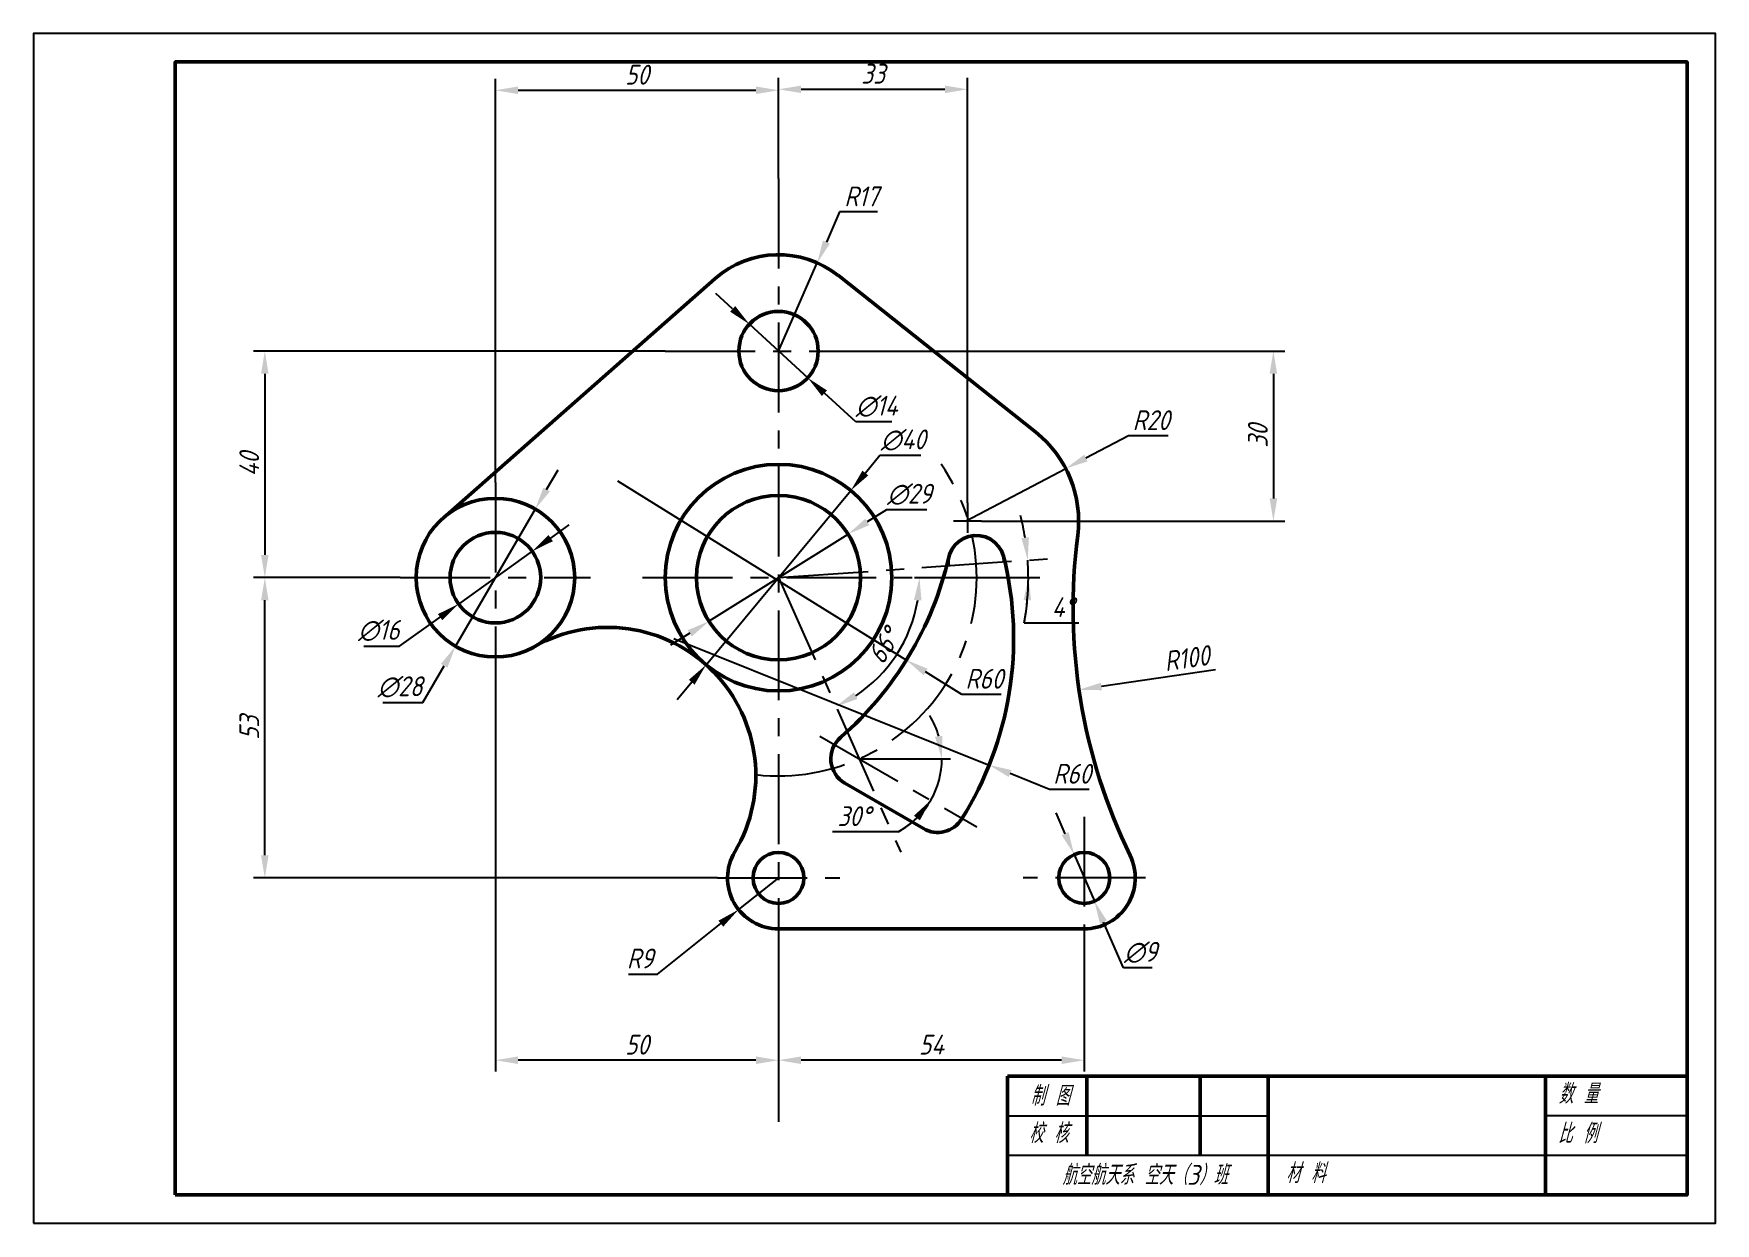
# Model space of a CAD drawing. Header units: millimetres. Extents: x 1 to 2971, y 6 to 1476.
# Drawn here: x 1 to 298, y 320.6 to 530.6 of the extents above; entities that cross this region are included whole.
import ezdxf

# ---------------------------------------------------------------- set-up
doc = ezdxf.new("R2010")
doc.units = ezdxf.units.MM
doc.header["$PDMODE"] = 35
doc.linetypes.add('CENTER', pattern=[50.8, 31.75, -6.35, 6.35, -6.35])
for name, color, linetype, lineweight in [('尺寸标注', 7, 'Continuous', 25), ('文字标注', 7, 'Continuous', 25), ('点画线', 1, 'CENTER', 25), ('粗实线', 7, 'Continuous', 50), ('细实线', 3, 'Continuous', 25)]:
    doc.layers.add(name, color=color, linetype=linetype, lineweight=lineweight)
doc.styles.add('国标汉字', font='gbeitc.shx', dxfattribs={"height": 3.5, "bigfont": 'gbcbig.shx'})
doc.dimstyles.new('国标尺寸', dxfattribs={"dimtxt": 3.5, "dimasz": 4, "dimexe": 2, "dimexo": 0, "dimgap": 1, "dimtad": 1, "dimtoh": 1, "dimdec": 0, "dimdsep": 46, "dimtxsty": '国标汉字', "dimcen": 3.5, "dimclre": 256, "dimaunit": 1, "dimadec": 0, "dimazin": 0, "dimtfac": 1, "dimtdec": 0, "dimtmove": 0, "dimatfit": 3, "dimfxl": 1, "dimarcsym": 0})

msp = doc.modelspace()

# ---------------------------------------------------------------- texts
at = {"layer": '文字标注', "style": '国标汉字'}
for s, p in [('制 图', (177.01, 341.41)), ('数 量', (270.29, 341.76)), ('校 核', (176.74, 334.81)), ('比 例', (270.18, 334.77)), ('航空航天系 空天（3）班', (182.64, 327.45)), ('材 料', (222.12, 327.74))]:
    msp.add_text(s, height=3.5, dxfattribs=at).set_placement(p)

# ---------------------------------------------------------------- blocks, each defined once
blk = doc.blocks.new('*D6')
at = {"layer": 'Defpoints', "color": 0, "transparency": 16777216}
for p in [(108.52, 434.62), (132.52, 434.62), (156.52, 434.62), (150.43, 417.33), (154.1, 386.15)]:
    blk.add_point(p, dxfattribs=at)
at = {"layer": '尺寸标注', "lineweight": -2, "transparency": 16777216}
blk.add_line((156.52, 434.62), (159.42, 434.62), dxfattribs=at)
at = {"layer": '尺寸标注', "color": 0, "lineweight": -2, "transparency": 16777216}
blk.add_arc((132.52, 434.62), 24.9, 303.2137, 350.7863, dxfattribs=at)
at = {"layer": '尺寸标注', "color": 0, "transparency": 16777216}
for points in [[(156.44, 430.69), (157.77, 430.58), (157.42, 434.62)], [(146.48, 413.21), (145.84, 414.38), (142.65, 411.88)]]:
    blk.add_solid(points, dxfattribs=at)
at = {"layer": '尺寸标注', "color": 0, "transparency": 16777216, "insert": (151.1, 422.56), "char_height": 3.5, "attachment_point": 5, "rotation": 57, "style": '国标汉字'}
blk.add_mtext('66°', dxfattribs=at)
blk = doc.blocks.new('*D7')
at = {"layer": 'Defpoints', "color": 0, "transparency": 16777216}
for p in [(176.6, 436.68), (181.88, 438.08), (108.52, 434.62), (132.52, 434.62), (156.52, 434.62)]:
    blk.add_point(p, dxfattribs=at)
at = {"layer": '尺寸标注', "lineweight": -2, "transparency": 16777216}
blk.add_line((156.52, 434.62), (178.65, 434.62), dxfattribs=at)
at = {"layer": '尺寸标注', "color": 0, "lineweight": -2, "transparency": 16777216}
blk.add_line((175.92, 426.66), (185.57, 426.66), dxfattribs=at)
for start, end in [(9.1959, 14.3918), (360, 4), (349.5975, 360), (349.6082, 354.8041)]:
    blk.add_arc((132.52, 434.62), 44.12, start, end, dxfattribs=at)
at = {"layer": '尺寸标注', "color": 0, "transparency": 16777216}
for points in [[(176.74, 441.75), (175.42, 441.6), (176.54, 437.7)], [(175.8, 430.66), (177.13, 430.6), (176.65, 434.62)]]:
    blk.add_solid(points, dxfattribs=at)
at = {"layer": '尺寸标注', "color": 0, "transparency": 16777216, "insert": (182.74, 429.41), "char_height": 3.5, "attachment_point": 5, "style": '国标汉字'}
blk.add_mtext('4°', dxfattribs=at)
blk = doc.blocks.new('*D8')
at = {"layer": 'Defpoints', "color": 0, "transparency": 16777216}
for p in [(139.83, 406.65), (146.76, 402.65), (162.87, 402.65), (161.15, 400.11), (167.54, 390.65)]:
    blk.add_point(p, dxfattribs=at)
at = {"layer": '尺寸标注', "color": 0, "lineweight": -2, "transparency": 16777216}
blk.add_line((153.67, 389.77), (142.06, 389.77), dxfattribs=at)
for start, end in [(15.7318, 31.4636), (330, 360), (298.2297, 330), (298.5364, 314.2682)]:
    blk.add_arc((146.76, 402.65), 14.61, start, end, dxfattribs=at)
at = {"layer": '尺寸标注', "color": 0, "transparency": 16777216}
for points in [[(161.48, 406.7), (160.16, 406.52), (161.37, 402.65)], [(156.43, 392.59), (157.48, 391.78), (159.41, 395.34)]]:
    blk.add_solid(points, dxfattribs=at)
at = {"layer": '尺寸标注', "color": 0, "transparency": 16777216, "insert": (145.86, 392.52), "char_height": 3.5, "attachment_point": 5, "style": '国标汉字'}
blk.add_mtext('30°', dxfattribs=at)
blk = doc.blocks.new('*D9')
at = {"layer": 'Defpoints', "color": 0, "transparency": 16777216}
for p in [(127.37, 479.36), (137.68, 469.89)]:
    blk.add_point(p, dxfattribs=at)
at = {"layer": '尺寸标注', "color": 0, "lineweight": -2, "transparency": 16777216}
for p, q in [((124.42, 482.06), (121.47, 484.77)), ((127.37, 479.36), (137.68, 469.89)), ((146.15, 462.11), (140.62, 467.18)), ((152.54, 462.11), (146.15, 462.11))]:
    blk.add_line(p, q, dxfattribs=at)
at = {"layer": '尺寸标注', "color": 0, "transparency": 16777216}
for points in [[(124.87, 482.56), (123.97, 481.57), (127.37, 479.36)], [(141.07, 467.67), (140.17, 466.69), (137.68, 469.89)]]:
    blk.add_solid(points, dxfattribs=at)
at = {"layer": '尺寸标注', "color": 0, "transparency": 16777216, "insert": (149.85, 464.86), "char_height": 3.5, "attachment_point": 5, "style": '国标汉字'}
blk.add_mtext('∅14', dxfattribs=at)
blk = doc.blocks.new('*D10')
at = {"layer": 'Defpoints', "color": 0, "transparency": 16777216}
for p in [(89.56, 446.73), (75.48, 422.52)]:
    blk.add_point(p, dxfattribs=at)
at = {"layer": '尺寸标注', "color": 0, "lineweight": -2, "transparency": 16777216}
for p, q in [((91.57, 450.18), (93.58, 453.64)), ((89.56, 446.73), (75.48, 422.52)), ((69.7, 412.58), (73.47, 419.06)), ((62.65, 412.58), (69.7, 412.58))]:
    blk.add_line(p, q, dxfattribs=at)
at = {"layer": '尺寸标注', "color": 0, "transparency": 16777216}
for points in [[(90.99, 450.52), (92.15, 449.85), (89.56, 446.73)], [(72.9, 419.4), (74.05, 418.73), (75.48, 422.52)]]:
    blk.add_solid(points, dxfattribs=at)
at = {"layer": '尺寸标注', "color": 0, "transparency": 16777216, "insert": (65.68, 415.33), "char_height": 3.5, "attachment_point": 5, "style": '国标汉字'}
blk.add_mtext('∅28', dxfattribs=at)
blk = doc.blocks.new('*D11')
at = {"layer": 'Defpoints', "color": 0, "transparency": 16777216}
for p in [(89.03, 439.27), (76.01, 429.97)]:
    blk.add_point(p, dxfattribs=at)
at = {"layer": '尺寸标注', "color": 0, "lineweight": -2, "transparency": 16777216}
for p, q in [((92.29, 441.6), (95.54, 443.93)), ((89.03, 439.27), (76.01, 429.97)), ((65.59, 422.53), (72.76, 427.65)), ((59.26, 422.53), (65.59, 422.53))]:
    blk.add_line(p, q, dxfattribs=at)
at = {"layer": '尺寸标注', "color": 0, "transparency": 16777216}
for points in [[(91.9, 442.14), (92.67, 441.06), (89.03, 439.27)], [(72.37, 428.19), (73.15, 427.11), (76.01, 429.97)]]:
    blk.add_solid(points, dxfattribs=at)
at = {"layer": '尺寸标注', "color": 0, "transparency": 16777216, "insert": (61.93, 425.28), "char_height": 3.5, "attachment_point": 5, "style": '国标汉字'}
blk.add_mtext('∅16', dxfattribs=at)
blk = doc.blocks.new('*D12')
at = {"layer": 'Defpoints', "color": 0, "transparency": 16777216}
for p in [(144.81, 442.32), (120.24, 426.92)]:
    blk.add_point(p, dxfattribs=at)
at = {"layer": '尺寸标注', "color": 0, "lineweight": -2, "transparency": 16777216}
for p, q in [((151.59, 446.57), (148.2, 444.45)), ((158.71, 446.57), (151.59, 446.57)), ((120.24, 426.92), (144.81, 442.32)), ((116.85, 424.8), (113.46, 422.68))]:
    blk.add_line(p, q, dxfattribs=at)
at = {"layer": '尺寸标注', "color": 0, "transparency": 16777216}
for points in [[(147.84, 445.01), (148.55, 443.88), (144.81, 442.32)], [(116.49, 425.36), (117.2, 424.23), (120.24, 426.92)]]:
    blk.add_solid(points, dxfattribs=at)
at = {"layer": '尺寸标注', "color": 0, "transparency": 16777216, "insert": (155.65, 449.32), "char_height": 3.5, "attachment_point": 5, "style": '国标汉字'}
blk.add_mtext('∅29', dxfattribs=at)
blk = doc.blocks.new('*D13')
at = {"layer": 'Defpoints', "color": 0, "transparency": 16777216}
for p in [(145.3, 450.01), (119.74, 419.24)]:
    blk.add_point(p, dxfattribs=at)
at = {"layer": '尺寸标注', "color": 0, "lineweight": -2, "transparency": 16777216}
for p, q in [((150.41, 456.16), (147.86, 453.09)), ((157.68, 456.16), (150.41, 456.16)), ((119.74, 419.24), (145.3, 450.01)), ((117.19, 416.16), (114.63, 413.08))]:
    blk.add_line(p, q, dxfattribs=at)
at = {"layer": '尺寸标注', "color": 0, "transparency": 16777216}
for points in [[(147.34, 453.51), (148.37, 452.66), (145.3, 450.01)], [(116.68, 416.59), (117.7, 415.74), (119.74, 419.24)]]:
    blk.add_solid(points, dxfattribs=at)
at = {"layer": '尺寸标注', "color": 0, "transparency": 16777216, "insert": (154.55, 458.91), "char_height": 3.5, "attachment_point": 5, "style": '国标汉字'}
blk.add_mtext('∅40', dxfattribs=at)
blk = doc.blocks.new('*D14')
at = {"layer": 'Defpoints', "color": 0, "transparency": 16777216}
for p in [(184.73, 385.75), (188.31, 377.5)]:
    blk.add_point(p, dxfattribs=at)
at = {"layer": '尺寸标注', "color": 0, "lineweight": -2, "transparency": 16777216}
for p, q in [((183.14, 389.42), (181.55, 393.09)), ((184.73, 385.75), (188.31, 377.5)), ((193.42, 365.72), (189.9, 373.83)), ((198.5, 365.72), (193.42, 365.72))]:
    blk.add_line(p, q, dxfattribs=at)
at = {"layer": '尺寸标注', "color": 0, "transparency": 16777216}
for points in [[(183.75, 389.69), (182.53, 389.16), (184.73, 385.75)], [(190.51, 374.09), (189.29, 373.56), (188.31, 377.5)]]:
    blk.add_solid(points, dxfattribs=at)
at = {"layer": '尺寸标注', "color": 0, "transparency": 16777216, "insert": (196.46, 368.47), "char_height": 3.5, "attachment_point": 5, "style": '国标汉字'}
blk.add_mtext('∅9', dxfattribs=at)
blk = doc.blocks.new('*D15')
at = {"layer": 'Defpoints', "color": 0, "transparency": 16777216}
for p in [(132.52, 381.62), (125.47, 376.03)]:
    blk.add_point(p, dxfattribs=at)
at = {"layer": '尺寸标注', "color": 0, "lineweight": -2, "transparency": 16777216}
for p, q in [((132.52, 381.62), (125.47, 376.03)), ((111.12, 364.65), (122.34, 373.55)), ((106.03, 364.65), (111.12, 364.65))]:
    blk.add_line(p, q, dxfattribs=at)
at = {"layer": '尺寸标注', "color": 0, "transparency": 16777216}
blk.add_solid([(121.92, 374.07), (122.75, 373.02), (125.47, 376.03)], dxfattribs=at)
at = {"layer": '尺寸标注', "color": 0, "transparency": 16777216, "insert": (108.07, 367.4), "char_height": 3.5, "attachment_point": 5, "style": '国标汉字'}
blk.add_mtext('R9', dxfattribs=at)
blk = doc.blocks.new('*D16')
at = {"layer": 'Defpoints', "color": 0, "transparency": 16777216}
for p in [(139.36, 490.19), (132.52, 474.62)]:
    blk.add_point(p, dxfattribs=at)
at = {"layer": '尺寸标注', "color": 0, "lineweight": -2, "transparency": 16777216}
for p, q in [((143.31, 499.17), (140.97, 493.85)), ((150, 499.17), (143.31, 499.17)), ((132.52, 474.62), (139.36, 490.19))]:
    blk.add_line(p, q, dxfattribs=at)
at = {"layer": '尺寸标注', "color": 0, "transparency": 16777216}
blk.add_solid([(140.36, 494.12), (141.59, 493.58), (139.36, 490.19)], dxfattribs=at)
at = {"layer": '尺寸标注', "color": 0, "transparency": 16777216, "insert": (147.16, 501.92), "char_height": 3.5, "attachment_point": 5, "style": '国标汉字'}
blk.add_mtext('R17', dxfattribs=at)
blk = doc.blocks.new('*D17')
at = {"layer": 'Defpoints', "color": 0, "transparency": 16777216}
for p in [(183.25, 453.88), (165.52, 444.62)]:
    blk.add_point(p, dxfattribs=at)
at = {"layer": '尺寸标注', "color": 0, "lineweight": -2, "transparency": 16777216}
for p, q in [((194.34, 459.67), (186.8, 455.73)), ((201.31, 459.67), (194.34, 459.67)), ((165.52, 444.62), (183.25, 453.88))]:
    blk.add_line(p, q, dxfattribs=at)
at = {"layer": '尺寸标注', "color": 0, "transparency": 16777216}
blk.add_solid([(186.49, 456.32), (187.1, 455.14), (183.25, 453.88)], dxfattribs=at)
at = {"layer": '尺寸标注', "color": 0, "transparency": 16777216, "insert": (198.33, 462.42), "char_height": 3.5, "attachment_point": 5, "style": '国标汉字'}
blk.add_mtext('R20', dxfattribs=at)
blk = doc.blocks.new('*D18')
at = {"layer": 'Defpoints', "color": 0, "transparency": 16777216}
for p in [(284.54, 429.3), (185.59, 414.83)]:
    blk.add_point(p, dxfattribs=at)
at = {"layer": '尺寸标注', "color": 0, "lineweight": -2, "transparency": 16777216}
blk.add_line((209.68, 418.35), (189.55, 415.41), dxfattribs=at)
at = {"layer": '尺寸标注', "color": 0, "transparency": 16777216}
blk.add_solid([(189.45, 416.07), (189.65, 414.75), (185.59, 414.83)], dxfattribs=at)
at = {"layer": '尺寸标注', "color": 0, "transparency": 16777216, "insert": (204.61, 420.39), "char_height": 3.5, "attachment_point": 5, "rotation": 8.3214, "style": '国标汉字'}
blk.add_mtext('R100', dxfattribs=at)
blk = doc.blocks.new('*D19')
at = {"layer": 'Defpoints', "color": 0, "transparency": 16777216}
for p in [(114.04, 423.9), (169.71, 401.54)]:
    blk.add_point(p, dxfattribs=at)
at = {"layer": '尺寸标注', "color": 0, "lineweight": -2, "transparency": 16777216}
for p, q in [((114.04, 423.9), (169.71, 401.54)), ((180.38, 397.25), (173.42, 400.05)), ((187.36, 397.25), (180.38, 397.25))]:
    blk.add_line(p, q, dxfattribs=at)
at = {"layer": '尺寸标注', "color": 0, "transparency": 16777216}
blk.add_solid([(173.67, 400.66), (173.18, 399.43), (169.71, 401.54)], dxfattribs=at)
at = {"layer": '尺寸标注', "color": 0, "transparency": 16777216, "insert": (184.37, 400), "char_height": 3.5, "attachment_point": 5, "style": '国标汉字'}
blk.add_mtext('R60', dxfattribs=at)
blk = doc.blocks.new('*D20')
at = {"layer": 'Defpoints', "color": 0, "transparency": 16777216}
for p in [(104.11, 451.7), (155.1, 420.08)]:
    blk.add_point(p, dxfattribs=at)
at = {"layer": '尺寸标注', "color": 0, "lineweight": -2, "transparency": 16777216}
for p, q in [((104.11, 451.7), (155.1, 420.08)), ((164.87, 414.02), (158.49, 417.97)), ((171.85, 414.02), (164.87, 414.02))]:
    blk.add_line(p, q, dxfattribs=at)
at = {"layer": '尺寸标注', "color": 0, "transparency": 16777216}
blk.add_solid([(158.85, 418.54), (158.14, 417.4), (155.1, 420.08)], dxfattribs=at)
at = {"layer": '尺寸标注', "color": 0, "transparency": 16777216, "insert": (168.86, 416.77), "char_height": 3.5, "attachment_point": 5, "style": '国标汉字'}
blk.add_mtext('R60', dxfattribs=at)
blk = doc.blocks.new('*D21')
at = {"layer": 'Defpoints', "color": 0, "transparency": 16777216}
for p in [(132.52, 370.82), (186.52, 370.82), (132.52, 349.44)]:
    blk.add_point(p, dxfattribs=at)
at = {"layer": '尺寸标注', "lineweight": -2, "transparency": 16777216}
for p, q in [((132.52, 370.82), (132.52, 347.44)), ((186.52, 370.82), (186.52, 347.44))]:
    blk.add_line(p, q, dxfattribs=at)
at = {"layer": '尺寸标注', "color": 0, "lineweight": -2, "transparency": 16777216}
blk.add_line((182.52, 349.44), (136.52, 349.44), dxfattribs=at)
at = {"layer": '尺寸标注', "color": 0, "transparency": 16777216}
for points in [[(136.52, 350.11), (136.52, 348.77), (132.52, 349.44)], [(182.52, 350.11), (182.52, 348.77), (186.52, 349.44)]]:
    blk.add_solid(points, dxfattribs=at)
at = {"layer": '尺寸标注', "color": 0, "transparency": 16777216, "insert": (159.52, 352.19), "char_height": 3.5, "attachment_point": 5, "style": '国标汉字'}
blk.add_mtext('54', dxfattribs=at)
blk = doc.blocks.new('*D22')
at = {"layer": 'Defpoints', "color": 0, "transparency": 16777216}
for p in [(82.52, 417.82), (132.52, 370.82), (82.52, 349.44)]:
    blk.add_point(p, dxfattribs=at)
at = {"layer": '尺寸标注', "lineweight": -2, "transparency": 16777216}
for p, q in [((82.52, 417.82), (82.52, 347.44)), ((132.52, 370.82), (132.52, 347.44))]:
    blk.add_line(p, q, dxfattribs=at)
at = {"layer": '尺寸标注', "color": 0, "lineweight": -2, "transparency": 16777216}
blk.add_line((128.52, 349.44), (86.52, 349.44), dxfattribs=at)
at = {"layer": '尺寸标注', "color": 0, "transparency": 16777216}
for points in [[(86.52, 350.11), (86.52, 348.77), (82.52, 349.44)], [(128.52, 350.11), (128.52, 348.77), (132.52, 349.44)]]:
    blk.add_solid(points, dxfattribs=at)
at = {"layer": '尺寸标注', "color": 0, "transparency": 16777216, "insert": (107.52, 352.19), "char_height": 3.5, "attachment_point": 5, "style": '国标汉字'}
blk.add_mtext('50', dxfattribs=at)
blk = doc.blocks.new('*D23')
at = {"layer": 'Defpoints', "color": 0, "transparency": 16777216}
for p in [(41.8, 434.62), (65.72, 434.62), (121.72, 381.62)]:
    blk.add_point(p, dxfattribs=at)
at = {"layer": '尺寸标注', "lineweight": -2, "transparency": 16777216}
for p, q in [((65.72, 434.62), (39.8, 434.62)), ((121.72, 381.62), (39.8, 381.62))]:
    blk.add_line(p, q, dxfattribs=at)
at = {"layer": '尺寸标注', "color": 0, "lineweight": -2, "transparency": 16777216}
blk.add_line((41.8, 385.62), (41.8, 430.62), dxfattribs=at)
at = {"layer": '尺寸标注', "color": 0, "transparency": 16777216}
for points in [[(41.13, 430.62), (42.46, 430.62), (41.8, 434.62)], [(41.13, 385.62), (42.46, 385.62), (41.8, 381.62)]]:
    blk.add_solid(points, dxfattribs=at)
at = {"layer": '尺寸标注', "color": 0, "transparency": 16777216, "insert": (39.05, 408.12), "char_height": 3.5, "attachment_point": 5, "rotation": 90, "style": '国标汉字'}
blk.add_mtext('53', dxfattribs=at)
blk = doc.blocks.new('*D24')
at = {"layer": 'Defpoints', "color": 0, "transparency": 16777216}
for p in [(112.52, 474.62), (41.8, 434.62), (65.72, 434.62)]:
    blk.add_point(p, dxfattribs=at)
at = {"layer": '尺寸标注', "lineweight": -2, "transparency": 16777216}
for p, q in [((112.52, 474.62), (39.8, 474.62)), ((65.72, 434.62), (39.8, 434.62))]:
    blk.add_line(p, q, dxfattribs=at)
at = {"layer": '尺寸标注', "color": 0, "lineweight": -2, "transparency": 16777216}
blk.add_line((41.8, 470.62), (41.8, 438.62), dxfattribs=at)
at = {"layer": '尺寸标注', "color": 0, "transparency": 16777216}
for points in [[(41.13, 470.62), (42.46, 470.62), (41.8, 474.62)], [(41.13, 438.62), (42.46, 438.62), (41.8, 434.62)]]:
    blk.add_solid(points, dxfattribs=at)
at = {"layer": '尺寸标注', "color": 0, "transparency": 16777216, "insert": (39.05, 454.62), "char_height": 3.5, "attachment_point": 5, "rotation": 90, "style": '国标汉字'}
blk.add_mtext('40', dxfattribs=at)
blk = doc.blocks.new('*D25')
at = {"layer": 'Defpoints', "color": 0, "transparency": 16777216}
for p in [(132.52, 520.65), (132.52, 505.05), (82.52, 451.42)]:
    blk.add_point(p, dxfattribs=at)
at = {"layer": '尺寸标注', "lineweight": -2, "transparency": 16777216}
for p, q in [((82.52, 451.42), (82.52, 522.65)), ((132.52, 505.05), (132.52, 522.65))]:
    blk.add_line(p, q, dxfattribs=at)
at = {"layer": '尺寸标注', "color": 0, "lineweight": -2, "transparency": 16777216}
blk.add_line((86.52, 520.65), (128.52, 520.65), dxfattribs=at)
at = {"layer": '尺寸标注', "color": 0, "transparency": 16777216}
for points in [[(86.52, 521.32), (86.52, 519.98), (82.52, 520.65)], [(128.52, 521.32), (128.52, 519.98), (132.52, 520.65)]]:
    blk.add_solid(points, dxfattribs=at)
at = {"layer": '尺寸标注', "color": 0, "transparency": 16777216, "insert": (107.52, 523.4), "char_height": 3.5, "attachment_point": 5, "style": '国标汉字'}
blk.add_mtext('50', dxfattribs=at)
blk = doc.blocks.new('*D26')
at = {"layer": 'Defpoints', "color": 0, "transparency": 16777216}
for p in [(165.91, 520.82), (132.52, 505.05), (165.91, 447.8)]:
    blk.add_point(p, dxfattribs=at)
at = {"layer": '尺寸标注', "lineweight": -2, "transparency": 16777216}
for p, q in [((132.52, 505.05), (132.52, 522.82)), ((165.91, 447.8), (165.91, 522.82))]:
    blk.add_line(p, q, dxfattribs=at)
at = {"layer": '尺寸标注', "color": 0, "lineweight": -2, "transparency": 16777216}
blk.add_line((136.52, 520.82), (161.91, 520.82), dxfattribs=at)
at = {"layer": '尺寸标注', "color": 0, "transparency": 16777216}
for points in [[(136.52, 521.48), (136.52, 520.15), (132.52, 520.82)], [(161.91, 521.48), (161.91, 520.15), (165.91, 520.82)]]:
    blk.add_solid(points, dxfattribs=at)
at = {"layer": '尺寸标注', "color": 0, "transparency": 16777216, "insert": (149.22, 523.57), "char_height": 3.5, "attachment_point": 5, "style": '国标汉字'}
blk.add_mtext('33', dxfattribs=at)
blk = doc.blocks.new('*D27')
at = {"layer": 'Defpoints', "color": 0, "transparency": 16777216}
for p in [(152.52, 474.62), (168.38, 444.62), (219.92, 444.62)]:
    blk.add_point(p, dxfattribs=at)
at = {"layer": '尺寸标注', "lineweight": -2, "transparency": 16777216}
for p, q in [((152.52, 474.62), (221.92, 474.62)), ((168.38, 444.62), (221.92, 444.62))]:
    blk.add_line(p, q, dxfattribs=at)
at = {"layer": '尺寸标注', "color": 0, "lineweight": -2, "transparency": 16777216}
blk.add_line((219.92, 470.62), (219.92, 448.62), dxfattribs=at)
at = {"layer": '尺寸标注', "color": 0, "transparency": 16777216}
for points in [[(219.25, 470.62), (220.59, 470.62), (219.92, 474.62)], [(219.25, 448.62), (220.59, 448.62), (219.92, 444.62)]]:
    blk.add_solid(points, dxfattribs=at)
at = {"layer": '尺寸标注', "color": 0, "transparency": 16777216, "insert": (217.17, 459.62), "char_height": 3.5, "attachment_point": 5, "rotation": 90, "style": '国标汉字'}
blk.add_mtext('30', dxfattribs=at)

# ---------------------------------------------------------------- dimensions: what is measured, and where the dimension line sits
at = {"layer": '尺寸标注'}
for base, p1, p2, picture, middle in [((132.52, 520.65), (82.52, 451.42), (132.52, 505.05), '*D25', (107.52, 523.4)), ((165.91, 520.82), (132.52, 505.05), (165.91, 447.8), '*D26', (149.22, 523.57)), ((82.52, 349.44), (132.52, 370.82), (82.52, 417.82), '*D22', (107.52, 352.19)), ((132.52, 349.44), (186.52, 370.82), (132.52, 370.82), '*D21', (159.52, 352.19))]:
    dim = msp.add_linear_dim(base=base, p1=p1, p2=p2, dimstyle='国标尺寸', dxfattribs=at)
    dim.commit()
    dim.dimension.update_dxf_attribs({"geometry": picture, "text_midpoint": middle})
for center, mpoint, picture, middle in [((132.52, 474.62), (139.36, 490.19), '*D16', (147.16, 499.17)), ((165.52, 444.62), (183.25, 453.88), '*D17', (198.33, 459.67)), ((284.54, 429.3), (185.59, 414.83), '*D18', (205.01, 417.67)), ((132.52, 381.62), (125.47, 376.03), '*D15', (108.07, 364.65))]:
    dim = msp.add_radius_dim(center=center, mpoint=mpoint, dimstyle='国标尺寸', dxfattribs=at)
    dim.commit()
    dim.dimension.update_dxf_attribs({"geometry": picture, "text_midpoint": middle, "dimtype": 164})
for p1, p2, picture, middle in [((127.37, 479.36), (137.68, 469.89), '*D9', (149.85, 464.86)), ((119.74, 419.24), (145.3, 450.01), '*D13', (154.55, 458.91)), ((89.56, 446.73), (75.48, 422.52), '*D10', (65.68, 415.33)), ((120.24, 426.92), (144.81, 442.32), '*D12', (155.65, 449.32))]:
    dim = msp.add_diameter_dim_2p(p1=p1, p2=p2, dimstyle='国标尺寸', dxfattribs=at)
    dim.commit()
    dim.dimension.update_dxf_attribs({"geometry": picture, "text_midpoint": middle})
for base, p1, p2, picture, middle in [((41.8, 434.62), (112.52, 474.62), (65.72, 434.62), '*D24', (39.05, 454.62)), ((219.92, 444.62), (152.52, 474.62), (168.38, 444.62), '*D27', (217.17, 459.62)), ((41.8, 434.62), (121.72, 381.62), (65.72, 434.62), '*D23', (39.05, 408.12))]:
    dim = msp.add_linear_dim(base=base, p1=p1, p2=p2, angle=90, dimstyle='国标尺寸', dxfattribs=at)
    dim.commit()
    dim.dimension.update_dxf_attribs({"geometry": picture, "text_midpoint": middle})
for center, mpoint, picture, middle in [((104.11, 451.7), (155.1, 420.08), '*D20', (168.86, 416.77)), ((114.04, 423.9), (169.71, 401.54), '*D19', (184.37, 400))]:
    dim = msp.add_radius_dim(center=center, mpoint=mpoint, dimstyle='国标尺寸', dxfattribs=at)
    dim.commit()
    dim.dimension.update_dxf_attribs({"geometry": picture, "text_midpoint": middle})
for base, line1, line2, picture, middle in [((176.6, 436.68), ((132.52, 434.62), (181.88, 438.08)), ((108.52, 434.62), (156.52, 434.62)), '*D7', (182.74, 429.41)), ((150.43, 417.33), ((132.52, 434.62), (154.1, 386.15)), ((108.52, 434.62), (156.52, 434.62)), '*D6', (151.1, 422.56)), ((161.15, 400.11), ((139.83, 406.65), (167.54, 390.65)), ((146.76, 402.65), (162.87, 402.65)), '*D8', (145.86, 392.52))]:
    dim = msp.add_angular_dim_2l(base=base, line1=line1, line2=line2, dimstyle='国标尺寸', dxfattribs=at)
    dim.commit()
    dim.dimension.update_dxf_attribs({"geometry": picture, "text_midpoint": middle})
for p1, p2, picture, middle in [((89.03, 439.27), (76.01, 429.97), '*D11', (61.93, 422.53)), ((184.73, 385.75), (188.31, 377.5), '*D14', (196.46, 365.72))]:
    dim = msp.add_diameter_dim_2p(p1=p1, p2=p2, dimstyle='国标尺寸', dxfattribs=at)
    dim.commit()
    dim.dimension.update_dxf_attribs({"geometry": picture, "text_midpoint": middle, "dimtype": 163})

# ---------------------------------------------------------------- linework, layer by layer
at = {"layer": '点画线', "ltscale": 0.5}
for p, q in [((132.52, 505.05), (132.52, 338.55)), ((112.52, 474.62), (152.52, 474.62)), ((82.52, 451.42), (82.52, 417.82)), ((132.52, 434.62), (181.88, 438.08)), ((65.72, 434.62), (99.32, 434.62)), ((108.52, 434.62), (156.52, 434.62)), ((132.52, 434.62), (154.1, 386.15)), ((139.83, 406.65), (167.54, 390.65)), ((186.52, 392.42), (186.52, 370.82)), ((121.72, 381.62), (143.32, 381.62)), ((197.32, 381.62), (175.72, 381.62))]:
    msp.add_line(p, q, dxfattribs=at)
at = {"layer": '点画线'}
for p, q in [((165.91, 447.8), (165.91, 442.54)), ((168.38, 444.62), (163.45, 444.62)), ((146.76, 402.65), (162.87, 402.65))]:
    msp.add_line(p, q, dxfattribs=at)
at = {"layer": '点画线', "ltscale": 0.5}
msp.add_arc((132.52, 434.62), 35, 263.4207, 34.8772, dxfattribs=at)
at = {"layer": '粗实线'}
for p, q in [((73.27, 445.13), (121.29, 487.39)), ((143.09, 487.94), (177.95, 460.29)), ((158.11, 390.32), (144.26, 398.32)), ((186.52, 372.62), (132.52, 372.62)), ((292.97, 346.65), (172.97, 346.65)), ((172.97, 346.65), (172.97, 325.65)), ((186.97, 332.65), (186.97, 346.65)), ((206.97, 332.65), (206.97, 346.65)), ((218.97, 325.65), (218.97, 346.65)), ((267.97, 325.65), (267.97, 346.65))]:
    msp.add_line(p, q, dxfattribs=at)
msp.add_lwpolyline([(25.97, 325.65), (292.97, 325.65), (292.97, 525.65), (25.97, 525.65)], close=True, dxfattribs=at)
for centre, radius in [((132.52, 474.62), 7), ((132.52, 434.62), 20), ((82.52, 434.62), 14), ((132.52, 434.62), 14.5), ((82.52, 434.62), 8), ((132.52, 381.62), 4.5), ((186.52, 381.62), 4.5)]:
    msp.add_circle(centre, radius, dxfattribs=at)
for centre, radius, start, end in [((132.52, 474.62), 17, 51.5834, 131.3452), ((165.52, 444.62), 20, 352.6655, 51.5834), ((167.44, 437.07), 5, 4, 184), ((284.54, 429.3), 100, 172.6655, 205.9405), ((104.11, 451.7), 60, 311.0101, 346.9899), ((114.04, 423.9), 60, 327.8734, 13.8511), ((102.34, 399.68), 26.17, 329.1053, 119.563), ((146.76, 402.65), 5, 131.0101, 240), ((160.61, 394.65), 5, 240, 327.8734), ((132.52, 381.62), 9, 149.1053, 270), ((186.52, 381.62), 9, 270, 25.9405)]:
    msp.add_arc(centre, radius, start, end, dxfattribs=at)
at = {"layer": '细实线'}
for p, q in [((172.97, 339.65), (218.97, 339.65)), ((292.97, 339.65), (267.97, 339.65)), ((292.97, 332.65), (172.97, 332.65))]:
    msp.add_line(p, q, dxfattribs=at)
msp.add_lwpolyline([(0.97, 320.65), (297.97, 320.65), (297.97, 530.65), (0.97, 530.65)], close=True, dxfattribs=at)

msp.set_redraw_order([(e.dxf.handle, doc.entitydb.next_handle()) for e in msp.query("TEXT MTEXT ATTDEF DIMENSION ARC_DIMENSION")])  # texts and dimensions are drawn at this point

doc.saveas('drawing.dxf')
